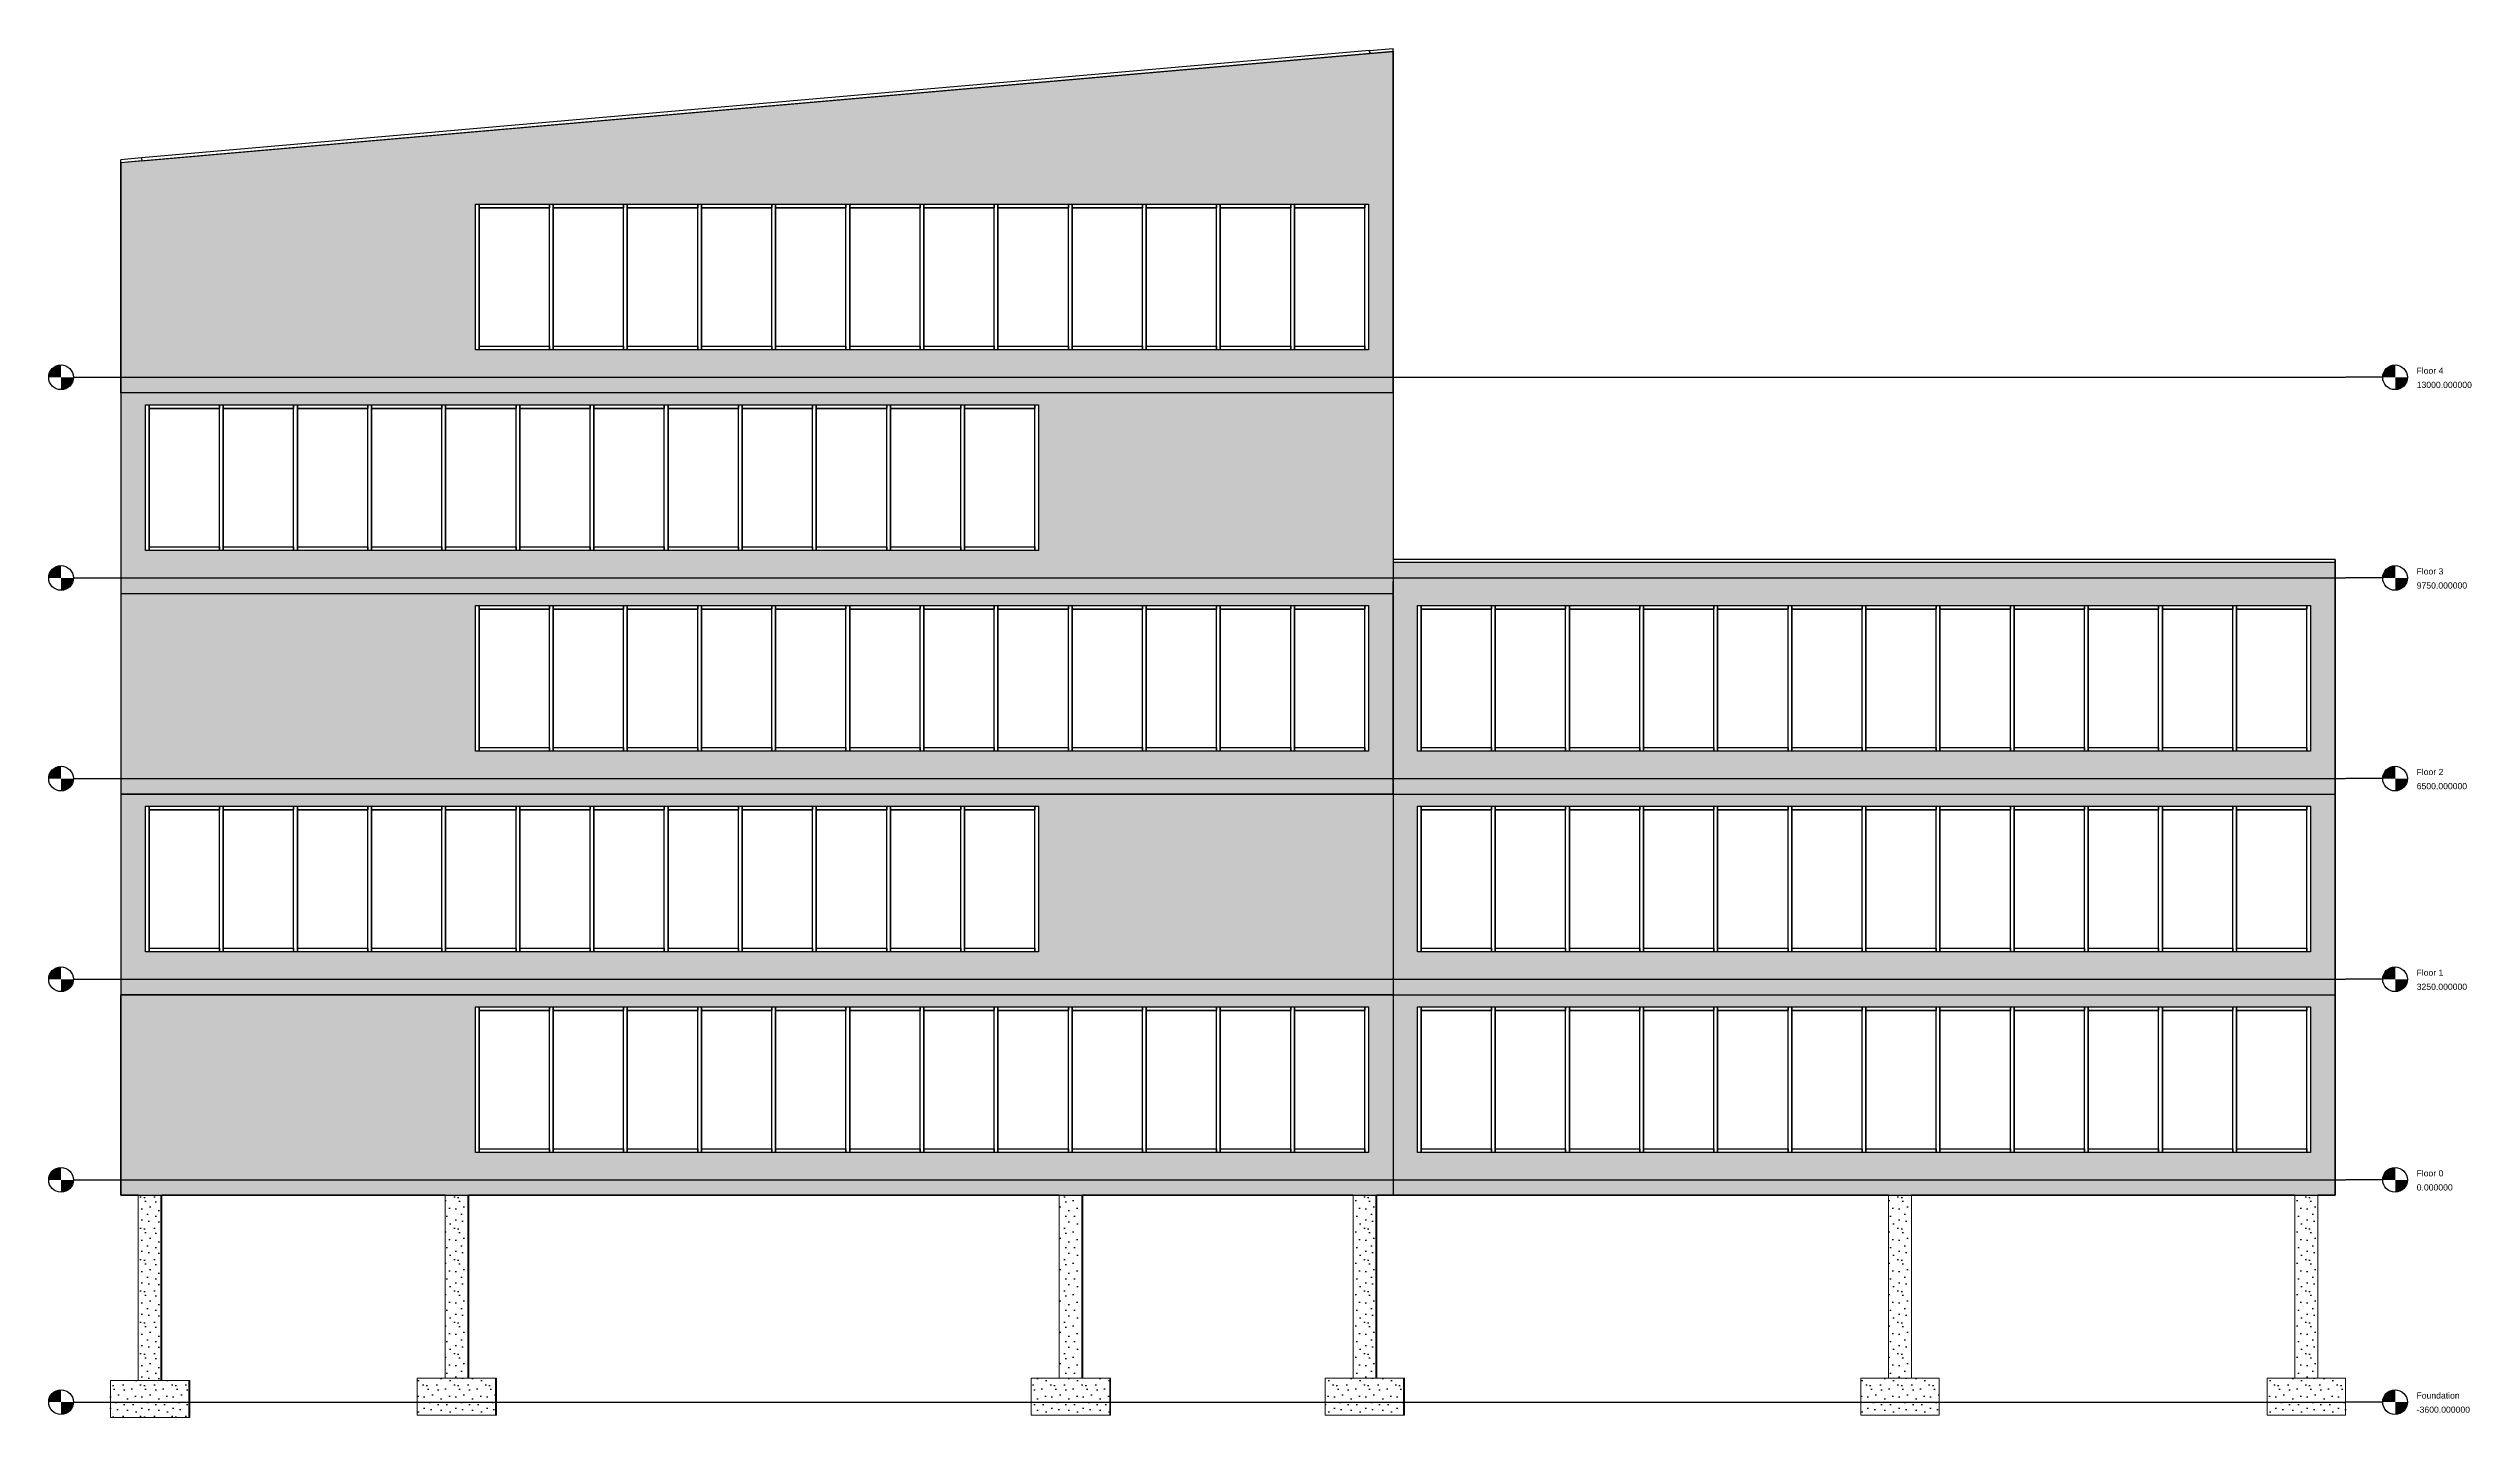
# Model space of a CAD drawing. Header units: millimetres. Extents: x -100 to 163028, y 0 to 22177.
# Drawn here: x 59936 to 99161, y 0 to 22177 of the extents above; entities that cross this region are included whole.
import ezdxf

# ---------------------------------------------------------------- set-up
doc = ezdxf.new("R2010")
doc.units = ezdxf.units.MM
doc.layers.get('0').update_dxf_attribs({"true_color": 0xdfdfdf})
for name, color, linetype in [('Background_Back bricks', 7, 'Continuous'), ('Background_Front bricks', 7, 'Continuous'), ('Background_GLASS', 161, 'Continuous'), ('Background_WINDOW_FRAME', 253, 'Continuous'), ('Elevation_Front bricks', 7, 'Continuous'), ('Viewport border', 7, 'Continuous')]:
    doc.layers.add(name, color=color, linetype=linetype)
for name, color, linetype, lineweight in [('Background_Concrete_ Reinforced', 7, 'Continuous', 9), ('Background_Insulation_ Extruded Polystyrene', 7, 'Continuous', 9), ('Elevation_Concrete_ Reinforced', 252, 'Continuous', 25)]:
    doc.layers.add(name, color=color, linetype=linetype, lineweight=lineweight)
doc.layers.add('Background_DETAIL_OBJECTS', color=7, linetype='Continuous', true_color=0xdfdfdf)
doc.styles.get("Standard").update_dxf_attribs({"font": 'arial.ttf'})

# ---------------------------------------------------------------- blocks, each defined once
blk = doc.blocks.new('_StoryIndicator')
h = blk.add_hatch(color=256)
h.paths.add_polyline_path([(-199, 0), (1, 0), (1, 200, 0.414214)])
h.paths.add_polyline_path([(201, 0), (1, 0), (1, -200, 0.414214)])
blk.add_line((-200, 0), (-800, 0))
blk.add_circle((-1, 0), 200)
for tag, p in [('STORYNAME', (346, 57)), ('STORYELEVATION', (350, -172))]:
    blk.add_attdef(tag, p, '', height=100)
blk = doc.blocks.new('Main_Front__section__..%5CMainBuilding.dwg', base_point=(4208, -12889))
at = {"layer": 'Elevation_Concrete_ Reinforced'}
h = blk.add_hatch(dxfattribs=at)
h.set_pattern_fill('DOTS2', color=256, scale=20, style=0)
h.paths.add_polyline_path([(6029, -12289), (6029, -9289), (5660, -9289), (5660, -12289)])
h = blk.add_hatch(dxfattribs=at)
h.set_pattern_fill('DOTS2', color=256, scale=20, style=0)
h.paths.add_polyline_path([(6029, -9289), (6029, -12289), (6044, -12289), (6044, -9289)])
h = blk.add_hatch(dxfattribs=at)
h.set_pattern_fill('DOTS2', color=256, scale=20, style=0)
h.paths.add_polyline_path([(10628, -9289), (10628, -12249), (10998, -12249), (10998, -9289)])
h = blk.add_hatch(dxfattribs=at)
h.set_pattern_fill('DOTS2', color=256, scale=20, style=0)
h.paths.add_polyline_path([(10998, -9289), (10998, -12249), (11012, -12249), (11012, -9289)])
h = blk.add_hatch(dxfattribs=at)
h.set_pattern_fill('DOTS2', color=256, scale=20, style=0)
h.paths.add_polyline_path([(20567, -9289), (20567, -12249), (20937, -12249), (20937, -9289)])
h = blk.add_hatch(dxfattribs=at)
h.set_pattern_fill('DOTS2', color=256, scale=20, style=0)
h.paths.add_polyline_path([(20937, -9289), (20937, -12249), (20952, -12249), (20952, -9289)])
h = blk.add_hatch(dxfattribs=at)
h.set_pattern_fill('DOTS2', color=256, scale=20, style=0)
h.paths.add_polyline_path([(25326, -9289), (25326, -12249), (25696, -12249), (25696, -9289)])
h = blk.add_hatch(dxfattribs=at)
h.set_pattern_fill('DOTS2', color=256, scale=20, style=0)
h.paths.add_polyline_path([(25696, -9289), (25696, -12249), (25710, -12249), (25710, -9289)])
h = blk.add_hatch(dxfattribs=at)
h.set_pattern_fill('DOTS2', color=256, scale=20, style=0)
h.paths.add_polyline_path([(33997, -9289), (33997, -12249), (34367, -12249), (34367, -9289)])
h = blk.add_hatch(dxfattribs=at)
h.set_pattern_fill('DOTS2', color=256, scale=20, style=0)
h.paths.add_polyline_path([(40575, -9289), (40575, -12249), (40945, -12249), (40945, -9289)])
h = blk.add_hatch(dxfattribs=at)
h.set_pattern_fill('DOTS2', color=256, scale=20, style=0)
h.paths.add_polyline_path([(6479, -12889), (6479, -12289), (6044, -12289), (6029, -12289), (5660, -12289), (5210, -12289), (5210, -12889), (5225, -12889)])
h = blk.add_hatch(dxfattribs=at)
h.set_pattern_fill('DOTS2', color=256, scale=20, style=0)
h.paths.add_polyline_path([(6479, -12289), (6479, -12889), (6494, -12889), (6494, -12289)])
h = blk.add_hatch(dxfattribs=at)
h.set_pattern_fill('DOTS2', color=256, scale=20, style=0)
h.paths.add_polyline_path([(11447, -12849), (11447, -12249), (11012, -12249), (10998, -12249), (10628, -12249), (10178, -12249), (10178, -12849), (10193, -12849)])
h = blk.add_hatch(dxfattribs=at)
h.set_pattern_fill('DOTS2', color=256, scale=20, style=0)
h.paths.add_polyline_path([(11447, -12249), (11447, -12849), (11462, -12849), (11462, -12249)])
h = blk.add_hatch(dxfattribs=at)
h.set_pattern_fill('DOTS2', color=256, scale=20, style=0)
h.paths.add_polyline_path([(21387, -12849), (21387, -12249), (20952, -12249), (20937, -12249), (20567, -12249), (20117, -12249), (20117, -12849), (20132, -12849)])
h = blk.add_hatch(dxfattribs=at)
h.set_pattern_fill('DOTS2', color=256, scale=20, style=0)
h.paths.add_polyline_path([(21387, -12249), (21387, -12849), (21402, -12849), (21402, -12249)])
h = blk.add_hatch(dxfattribs=at)
h.set_pattern_fill('DOTS2', color=256, scale=20, style=0)
h.paths.add_polyline_path([(26145, -12849), (26145, -12249), (25710, -12249), (25696, -12249), (25326, -12249), (24876, -12249), (24876, -12849), (24891, -12849)])
h = blk.add_hatch(dxfattribs=at)
h.set_pattern_fill('DOTS2', color=256, scale=20, style=0)
h.paths.add_polyline_path([(26145, -12249), (26145, -12849), (26160, -12849), (26160, -12249)])
h = blk.add_hatch(dxfattribs=at)
h.set_pattern_fill('DOTS2', color=256, scale=20, style=0)
h.paths.add_polyline_path([(34817, -12849), (34817, -12249), (34367, -12249), (33997, -12249), (33548, -12249), (33548, -12849)])
h = blk.add_hatch(dxfattribs=at)
h.set_pattern_fill('DOTS2', color=256, scale=20, style=0)
h.paths.add_polyline_path([(41395, -12849), (41395, -12249), (40945, -12249), (40575, -12249), (40126, -12249), (40126, -12849)])
at = {"layer": 'Elevation_Front bricks'}
h = blk.add_hatch(dxfattribs=at)
h.set_pattern_fill('V_MASONRY300x75', color=256, scale=10, style=0)
h.paths.add_polyline_path([(25598, 9205), (5718, 7466), (5378, 7436), (5378, 3711), (25977, 3711), (25977, 9238)])
h.paths.add_polyline_path([(11118, 6766), (11178, 6766), (12318, 6766), (12378, 6766), (13518, 6766), (13578, 6766), (14718, 6766), (14778, 6766), (15918, 6766), (15978, 6766), (17118, 6766), (17178, 6766), (18318, 6766), (18378, 6766), (19518, 6766), (19578, 6766), (20718, 6766), (20778, 6766), (21918, 6766), (21978, 6766), (23118, 6766), (23178, 6766), (24318, 6766), (24378, 6766), (25518, 6766), (25578, 6766), (25578, 4406), (25518, 4406), (24378, 4406), (24318, 4406), (23178, 4406), (23118, 4406), (21978, 4406), (21918, 4406), (20778, 4406), (20718, 4406), (19578, 4406), (19518, 4406), (18378, 4406), (18318, 4406), (17178, 4406), (17118, 4406), (15978, 4406), (15918, 4406), (14778, 4406), (14718, 4406), (13578, 4406), (13518, 4406), (12378, 4406), (12318, 4406), (11178, 4406), (11118, 4406)], flags=16)
h = blk.add_hatch(dxfattribs=at)
h.set_pattern_fill('V_MASONRY300x75', color=256, scale=10, style=0)
h.paths.add_polyline_path([(25977, 961), (25977, 1011), (25977, 3711), (5378, 3711), (5378, 461), (25977, 461), (25977, 631), (25977, 656)])
h.paths.add_polyline_path([(5777, 3516), (5837, 3516), (6977, 3516), (7037, 3516), (8177, 3516), (8237, 3516), (9377, 3516), (9437, 3516), (10577, 3516), (10637, 3516), (11777, 3516), (11837, 3516), (12977, 3516), (13037, 3516), (14177, 3516), (14237, 3516), (15377, 3516), (15437, 3516), (16577, 3516), (16637, 3516), (17777, 3516), (17837, 3516), (18977, 3516), (19037, 3516), (20177, 3516), (20237, 3516), (20237, 1156), (20177, 1156), (19037, 1156), (18977, 1156), (17837, 1156), (17777, 1156), (16637, 1156), (16577, 1156), (15437, 1156), (15377, 1156), (14237, 1156), (14177, 1156), (13037, 1156), (12977, 1156), (11837, 1156), (11777, 1156), (10637, 1156), (10577, 1156), (9437, 1156), (9377, 1156), (8237, 1156), (8177, 1156), (7037, 1156), (6977, 1156), (5837, 1156), (5777, 1156)], flags=16)
h = blk.add_hatch(dxfattribs=at)
h.set_pattern_fill('V_MASONRY300x75', color=256, scale=10, style=0)
h.paths.add_polyline_path([(41227, 961), (25977, 961), (25977, 656), (25977, 631), (25977, 461), (25977, -2789), (41227, -2789)])
h.paths.add_polyline_path([(26368, 266), (26428, 266), (27568, 266), (27628, 266), (28768, 266), (28828, 266), (29968, 266), (30028, 266), (31168, 266), (31228, 266), (32368, 266), (32428, 266), (33568, 266), (33628, 266), (34768, 266), (34828, 266), (35968, 266), (36028, 266), (37168, 266), (37228, 266), (38368, 266), (38428, 266), (39568, 266), (39628, 266), (40768, 266), (40828, 266), (40828, -2094), (40768, -2094), (39628, -2094), (39568, -2094), (38428, -2094), (38368, -2094), (37228, -2094), (37168, -2094), (36028, -2094), (35968, -2094), (34828, -2094), (34768, -2094), (33628, -2094), (33568, -2094), (32428, -2094), (32368, -2094), (31228, -2094), (31168, -2094), (30028, -2094), (29968, -2094), (28828, -2094), (28768, -2094), (27628, -2094), (27568, -2094), (26428, -2094), (26368, -2094)], flags=16)
h = blk.add_hatch(dxfattribs=at)
h.set_pattern_fill('V_MASONRY300x75', color=256, scale=10, style=0)
h.paths.add_polyline_path([(5378, -2789), (25977, -2789), (25977, 461), (5378, 461)])
h.paths.add_polyline_path([(11118, 266), (11178, 266), (12318, 266), (12378, 266), (13518, 266), (13578, 266), (14718, 266), (14778, 266), (15918, 266), (15978, 266), (17118, 266), (17178, 266), (18318, 266), (18378, 266), (19518, 266), (19578, 266), (20718, 266), (20778, 266), (21918, 266), (21978, 266), (23118, 266), (23178, 266), (24318, 266), (24378, 266), (25518, 266), (25578, 266), (25578, -2094), (25518, -2094), (24378, -2094), (24318, -2094), (23178, -2094), (23118, -2094), (21978, -2094), (21918, -2094), (20778, -2094), (20718, -2094), (19578, -2094), (19518, -2094), (18378, -2094), (18318, -2094), (17178, -2094), (17118, -2094), (15978, -2094), (15918, -2094), (14778, -2094), (14718, -2094), (13578, -2094), (13518, -2094), (12378, -2094), (12318, -2094), (11178, -2094), (11118, -2094)], flags=16)
h = blk.add_hatch(dxfattribs=at)
h.set_pattern_fill('V_MASONRY300x75', color=256, scale=10, style=0)
h.paths.add_polyline_path([(5378, -6039), (25977, -6039), (25977, -2789), (5378, -2789)])
h.paths.add_polyline_path([(5777, -2984), (5837, -2984), (6977, -2984), (7037, -2984), (8177, -2984), (8237, -2984), (9377, -2984), (9437, -2984), (10577, -2984), (10637, -2984), (11777, -2984), (11837, -2984), (12977, -2984), (13037, -2984), (14177, -2984), (14237, -2984), (15377, -2984), (15437, -2984), (16577, -2984), (16637, -2984), (17777, -2984), (17837, -2984), (18977, -2984), (19037, -2984), (20177, -2984), (20237, -2984), (20237, -5344), (20177, -5344), (19037, -5344), (18977, -5344), (17837, -5344), (17777, -5344), (16637, -5344), (16577, -5344), (15437, -5344), (15377, -5344), (14237, -5344), (14177, -5344), (13037, -5344), (12977, -5344), (11837, -5344), (11777, -5344), (10637, -5344), (10577, -5344), (9437, -5344), (9377, -5344), (8237, -5344), (8177, -5344), (7037, -5344), (6977, -5344), (5837, -5344), (5777, -5344)], flags=16)
h = blk.add_hatch(dxfattribs=at)
h.set_pattern_fill('V_MASONRY300x75', color=256, scale=10, style=0)
h.paths.add_polyline_path([(25977, -6039), (41227, -6039), (41227, -2789), (25977, -2789)])
h.paths.add_polyline_path([(26368, -2984), (26428, -2984), (27568, -2984), (27628, -2984), (28768, -2984), (28828, -2984), (29968, -2984), (30028, -2984), (31168, -2984), (31228, -2984), (32368, -2984), (32428, -2984), (33568, -2984), (33628, -2984), (34768, -2984), (34828, -2984), (35968, -2984), (36028, -2984), (37168, -2984), (37228, -2984), (38368, -2984), (38428, -2984), (39568, -2984), (39628, -2984), (40768, -2984), (40828, -2984), (40828, -5344), (40768, -5344), (39628, -5344), (39568, -5344), (38428, -5344), (38368, -5344), (37228, -5344), (37168, -5344), (36028, -5344), (35968, -5344), (34828, -5344), (34768, -5344), (33628, -5344), (33568, -5344), (32428, -5344), (32368, -5344), (31228, -5344), (31168, -5344), (30028, -5344), (29968, -5344), (28828, -5344), (28768, -5344), (27628, -5344), (27568, -5344), (26428, -5344), (26368, -5344)], flags=16)
h = blk.add_hatch(dxfattribs=at)
h.set_pattern_fill('V_MASONRY300x75', color=256, scale=10, style=0)
h.paths.add_polyline_path([(25710, -9289), (25887, -9289), (25977, -9289), (25977, -6039), (5378, -6039), (5378, -9289), (5468, -9289), (5659, -9289), (6029, -9289), (6044, -9289), (10627, -9289), (10998, -9289), (11012, -9289), (20567, -9289), (20937, -9289), (20952, -9289), (25325, -9289), (25696, -9289)])
h.paths.add_polyline_path([(11118, -6234), (11178, -6234), (12318, -6234), (12378, -6234), (13518, -6234), (13578, -6234), (14718, -6234), (14778, -6234), (15918, -6234), (15978, -6234), (17118, -6234), (17178, -6234), (18318, -6234), (18378, -6234), (19518, -6234), (19578, -6234), (20718, -6234), (20778, -6234), (21918, -6234), (21978, -6234), (23118, -6234), (23178, -6234), (24318, -6234), (24378, -6234), (25518, -6234), (25578, -6234), (25578, -8594), (25518, -8594), (24378, -8594), (24318, -8594), (23178, -8594), (23118, -8594), (21978, -8594), (21918, -8594), (20778, -8594), (20718, -8594), (19578, -8594), (19518, -8594), (18378, -8594), (18318, -8594), (17178, -8594), (17118, -8594), (15978, -8594), (15918, -8594), (14778, -8594), (14718, -8594), (13578, -8594), (13518, -8594), (12378, -8594), (12318, -8594), (11178, -8594), (11118, -8594)], flags=16)
h = blk.add_hatch(dxfattribs=at)
h.set_pattern_fill('V_MASONRY300x75', color=256, scale=10, style=0)
h.paths.add_polyline_path([(40945, -9289), (41138, -9289), (41227, -9289), (41227, -6039), (25977, -6039), (25977, -9289), (33997, -9289), (34367, -9289), (40575, -9289)])
h.paths.add_polyline_path([(26368, -6234), (26428, -6234), (27568, -6234), (27628, -6234), (28768, -6234), (28828, -6234), (29968, -6234), (30028, -6234), (31168, -6234), (31228, -6234), (32368, -6234), (32428, -6234), (33568, -6234), (33628, -6234), (34768, -6234), (34828, -6234), (35968, -6234), (36028, -6234), (37168, -6234), (37228, -6234), (38368, -6234), (38428, -6234), (39568, -6234), (39628, -6234), (40768, -6234), (40828, -6234), (40828, -8594), (40768, -8594), (39628, -8594), (39568, -8594), (38428, -8594), (38368, -8594), (37228, -8594), (37168, -8594), (36028, -8594), (35968, -8594), (34828, -8594), (34768, -8594), (33628, -8594), (33568, -8594), (32428, -8594), (32368, -8594), (31228, -8594), (31168, -8594), (30028, -8594), (29968, -8594), (28828, -8594), (28768, -8594), (27628, -8594), (27568, -8594), (26428, -8594), (26368, -8594)], flags=16)
for p, q in [((5210, 3961), (41395, 3961)), ((5210, 3961), (41395, 3961)), ((5210, 711), (41395, 711)), ((5210, 711), (41395, 711)), ((5210, -2539), (41395, -2539)), ((5210, -2539), (41395, -2539)), ((5210, -2539), (41395, -2539)), ((5210, -5789), (41395, -5789)), ((5210, -5789), (41395, -5789)), ((5210, -5789), (41395, -5789)), ((5210, -9039), (41395, -9039)), ((5210, -9039), (41395, -9039)), ((5210, -9039), (41395, -9039)), ((5210, -12639), (41395, -12639))]:
    blk.add_line(p, q)
at = {"layer": 'Background_Back bricks', "extrusion": (0, 1, 0)}
for p, q in [((25977, 9238), (25977, 9238)), ((25977, 9238), (25977, 3711)), ((25977, 3711), (25977, 3711)), ((25977, 3711), (25977, 3711)), ((25977, 3711), (25977, 1011)), ((41227, 961), (41227, 961)), ((41227, 961), (41227, -2789)), ((41227, -2789), (41227, -2789)), ((41227, -2789), (41227, -2789)), ((41227, -2789), (41227, -6039)), ((41227, -6039), (41227, -6039)), ((41227, -6039), (41227, -6039)), ((41227, -6039), (41227, -9289)), ((5378, -9289), (5378, -9289)), ((5468, -9289), (5378, -9289)), ((5659, -9289), (5468, -9289)), ((5468, -9289), (5468, -9289)), ((10627, -9289), (6044, -9289)), ((20567, -9289), (11012, -9289)), ((25325, -9289), (20952, -9289)), ((33997, -9289), (25710, -9289)), ((40575, -9289), (34367, -9289)), ((41138, -9289), (40945, -9289)), ((41138, -9289), (41138, -9289)), ((41227, -9289), (41138, -9289))]:
    blk.add_line(p, q, dxfattribs=at)
at = {"layer": 'Background_Concrete_ Reinforced', "extrusion": (0, 1, 0)}
for p, q in [((25977, 631), (25977, 631)), ((25977, 461), (25977, 461)), ((25977, 461), (25977, 631)), ((25887, -9289), (5468, -9289)), ((5660, -9289), (6029, -9289)), ((5660, -9289), (5660, -12289)), ((6029, -9289), (6029, -9289)), ((6029, -9289), (6044, -9289)), ((6029, -9289), (6029, -12289)), ((6029, -12289), (6029, -9289)), ((6044, -9289), (6044, -9289)), ((6044, -9289), (6044, -12289)), ((6044, -9289), (6044, -12289)), ((10628, -9289), (10628, -12249)), ((10998, -9289), (10998, -12249)), ((10998, -9289), (10998, -12249)), ((11012, -9289), (11012, -12249)), ((11012, -9289), (11012, -12249)), ((20567, -9289), (20567, -12249)), ((20937, -9289), (20937, -12249)), ((20937, -9289), (20937, -12249)), ((20952, -9289), (20952, -12249)), ((20952, -9289), (20952, -12249)), ((25326, -9289), (25326, -12249)), ((25696, -9289), (25696, -12249)), ((25696, -9289), (25696, -12249)), ((25710, -9289), (25710, -12249)), ((25710, -9289), (25710, -12249)), ((41138, -9289), (25887, -9289)), ((33997, -9289), (33997, -12249)), ((34367, -9289), (34367, -12249)), ((34367, -9289), (34367, -12249)), ((40575, -9289), (40575, -12249)), ((40945, -9289), (40945, -12249)), ((40945, -9289), (40945, -12249)), ((5210, -12289), (6479, -12289)), ((5210, -12289), (5210, -12889)), ((6479, -12289), (6494, -12289)), ((6479, -12289), (6479, -12289)), ((6479, -12889), (6479, -12289)), ((6479, -12889), (6479, -12289)), ((6494, -12289), (6494, -12289)), ((6494, -12889), (6494, -12289)), ((6494, -12889), (6494, -12289)), ((10178, -12249), (11447, -12249)), ((10178, -12249), (10178, -12849)), ((11447, -12249), (11447, -12249)), ((11447, -12249), (11462, -12249)), ((11447, -12849), (11447, -12249)), ((11447, -12849), (11447, -12249)), ((11462, -12249), (11462, -12249)), ((11462, -12849), (11462, -12249)), ((11462, -12849), (11462, -12249)), ((20117, -12249), (20117, -12849)), ((20117, -12249), (21387, -12249)), ((21387, -12249), (21387, -12249)), ((21387, -12849), (21387, -12249)), ((21387, -12849), (21387, -12249)), ((21387, -12249), (21402, -12249)), ((21402, -12249), (21402, -12249)), ((21402, -12849), (21402, -12249)), ((21402, -12849), (21402, -12249)), ((24876, -12249), (24876, -12849)), ((24876, -12249), (26145, -12249)), ((26145, -12249), (26145, -12249)), ((26145, -12249), (26160, -12249)), ((26145, -12849), (26145, -12249)), ((26145, -12849), (26145, -12249)), ((26160, -12249), (26160, -12249)), ((26160, -12849), (26160, -12249)), ((26160, -12849), (26160, -12249)), ((33548, -12249), (34817, -12249)), ((33548, -12249), (33548, -12849)), ((34817, -12249), (34817, -12249)), ((34817, -12849), (34817, -12249)), ((34817, -12849), (34817, -12249)), ((40126, -12249), (40126, -12849)), ((40126, -12249), (41395, -12249)), ((41395, -12249), (41395, -12249)), ((41395, -12849), (41395, -12249)), ((41395, -12849), (41395, -12249)), ((6479, -12889), (5210, -12889)), ((6479, -12889), (5210, -12889)), ((5210, -12889), (5210, -12889)), ((6494, -12889), (5225, -12889)), ((5225, -12889), (5225, -12889)), ((6494, -12889), (5225, -12889)), ((5225, -12889), (5225, -12889)), ((10178, -12849), (10178, -12849)), ((11447, -12849), (10178, -12849)), ((11447, -12849), (10178, -12849)), ((10193, -12849), (10193, -12849)), ((11462, -12849), (10193, -12849)), ((11462, -12849), (10193, -12849)), ((10193, -12849), (10193, -12849)), ((21387, -12849), (20117, -12849)), ((21387, -12849), (20117, -12849)), ((20117, -12849), (20117, -12849)), ((20132, -12849), (20132, -12849)), ((21402, -12849), (20132, -12849)), ((21402, -12849), (20132, -12849)), ((20132, -12849), (20132, -12849)), ((26145, -12849), (24876, -12849)), ((26145, -12849), (24876, -12849)), ((24876, -12849), (24876, -12849)), ((24891, -12849), (24891, -12849)), ((26160, -12849), (24891, -12849)), ((26160, -12849), (24891, -12849)), ((24891, -12849), (24891, -12849)), ((34817, -12849), (33548, -12849)), ((34817, -12849), (33548, -12849)), ((33548, -12849), (33548, -12849)), ((41395, -12849), (40126, -12849)), ((41395, -12849), (40126, -12849)), ((40126, -12849), (40126, -12849))]:
    blk.add_line(p, q, dxfattribs=at)
at = {"layer": 'Background_DETAIL_OBJECTS', "extrusion": (0, 1, 0)}
for p, q in [((25593, 9255), (5713, 7516)), ((5718, 7466), (25598, 9205)), ((25593, 9255), (25977, 9289)), ((25593, 9255), (25598, 9205)), ((25598, 9205), (25593, 9255)), ((25598, 9205), (25977, 9238)), ((25977, 9238), (25977, 9289)), ((5713, 7516), (5378, 7486)), ((5378, 7436), (5378, 7486)), ((5718, 7466), (5378, 7436)), ((5713, 7516), (5718, 7466)), ((5713, 7516), (5718, 7466)), ((25977, 1011), (25977, 961)), ((41227, 1011), (25977, 1011)), ((41227, 961), (25977, 961)), ((41227, 1011), (41227, 961)), ((41227, 961), (41227, 1011))]:
    blk.add_line(p, q, dxfattribs=at)
at = {"layer": 'Background_Front bricks', "extrusion": (0, 1, 0)}
for p, q in [((25977, 9238), (5378, 7436)), ((25977, 9238), (25977, 3711)), ((25977, 3711), (25977, 9238)), ((5378, 3711), (5378, 7436)), ((5378, 7436), (5378, 3711)), ((11118, 4406), (11118, 6766)), ((11118, 6766), (25578, 6766)), ((25578, 6766), (25578, 4406)), ((25578, 4406), (11118, 4406)), ((25977, 3711), (5378, 3711)), ((25977, 3711), (5378, 3711)), ((5378, 3711), (5378, 461)), ((5378, 3711), (5378, 461)), ((25977, 3711), (25977, 461)), ((25977, 3711), (25977, 461)), ((5777, 1156), (5777, 3516)), ((5777, 3516), (20237, 3516)), ((20237, 3516), (20237, 1156)), ((20237, 1156), (5777, 1156)), ((25977, 961), (25977, 656)), ((41227, 961), (25977, 961)), ((41227, 961), (41227, -2789)), ((41227, -2789), (41227, 961)), ((5378, 461), (5378, -2789)), ((5378, 461), (25977, 461)), ((5378, 461), (25977, 461)), ((5378, 461), (5378, -2789)), ((25977, -2789), (25977, 656)), ((25977, 461), (25977, -2789)), ((25977, 461), (25977, -2789)), ((11118, -2094), (11118, 266)), ((11118, 266), (25578, 266)), ((25578, 266), (25578, -2094)), ((26368, -2094), (26368, 266)), ((26368, 266), (40828, 266)), ((40828, 266), (40828, -2094)), ((25578, -2094), (11118, -2094)), ((40828, -2094), (26368, -2094)), ((5378, -2789), (25977, -2789)), ((5378, -2789), (5378, -6039)), ((5378, -2789), (5378, -6039)), ((25977, -2789), (5378, -2789)), ((5777, -5344), (5777, -2984)), ((5777, -2984), (20237, -2984)), ((20237, -2984), (20237, -5344)), ((25977, -2789), (25977, -2789)), ((25977, -2789), (25977, -2789)), ((25977, -2789), (25977, -6039)), ((25977, -2789), (41227, -2789)), ((25977, -2789), (41227, -2789)), ((25977, -2789), (25977, -6039)), ((25977, -2789), (25977, -6039)), ((26368, -5344), (26368, -2984)), ((26368, -2984), (40828, -2984)), ((40828, -2984), (40828, -5344)), ((41227, -6039), (41227, -2789)), ((41227, -2789), (41227, -6039)), ((20237, -5344), (5777, -5344)), ((40828, -5344), (26368, -5344)), ((5378, -9289), (5378, -6039)), ((5378, -6039), (5378, -9289)), ((5378, -6039), (25977, -6039)), ((25977, -6039), (5378, -6039)), ((11118, -6234), (25578, -6234)), ((11118, -8594), (11118, -6234)), ((25578, -6234), (25578, -8594)), ((25977, -6039), (25977, -6039)), ((25977, -6039), (25977, -6039)), ((25977, -6039), (25977, -9289)), ((25977, -6039), (41227, -6039)), ((25977, -6039), (25977, -9289)), ((25977, -6039), (41227, -6039)), ((25977, -6039), (25977, -9289)), ((26368, -6234), (40828, -6234)), ((26368, -8594), (26368, -6234)), ((40828, -6234), (40828, -8594)), ((41227, -6039), (41227, -9289)), ((41227, -9289), (41227, -6039)), ((25578, -8594), (11118, -8594)), ((40828, -8594), (26368, -8594)), ((5468, -9289), (5378, -9289)), ((5378, -9289), (25977, -9289)), ((25887, -9289), (25977, -9289)), ((25977, -9289), (25887, -9289)), ((25887, -9289), (25887, -9289)), ((25977, -9289), (41227, -9289)), ((41138, -9289), (41227, -9289))]:
    blk.add_line(p, q, dxfattribs=at)
at = {"layer": 'Background_GLASS', "extrusion": (0, 1, 0)}
for p, q in [((11178, 4466), (11178, 6706)), ((11178, 6706), (12318, 6706)), ((12378, 6706), (13518, 6706)), ((12378, 4466), (12378, 6706)), ((13578, 6706), (14718, 6706)), ((13578, 4466), (13578, 6706)), ((14778, 4466), (14778, 6706)), ((14778, 6706), (15918, 6706)), ((15978, 6706), (17118, 6706)), ((15978, 4466), (15978, 6706)), ((17178, 4466), (17178, 6706)), ((17178, 6706), (18318, 6706)), ((18378, 4466), (18378, 6706)), ((18378, 6706), (19518, 6706)), ((19578, 4466), (19578, 6706)), ((19578, 6706), (20718, 6706)), ((20778, 4466), (20778, 6706)), ((20778, 6706), (21918, 6706)), ((21978, 6706), (23118, 6706)), ((21978, 4466), (21978, 6706)), ((23178, 4466), (23178, 6706)), ((23178, 6706), (24318, 6706)), ((24378, 4466), (24378, 6706)), ((24378, 6706), (25518, 6706)), ((5837, 3456), (6977, 3456)), ((5837, 1216), (5837, 3456)), ((7037, 3456), (8177, 3456)), ((7037, 1216), (7037, 3456)), ((8237, 3456), (9377, 3456)), ((8237, 1216), (8237, 3456)), ((9437, 3456), (10577, 3456)), ((9437, 1216), (9437, 3456)), ((10637, 1216), (10637, 3456)), ((10637, 3456), (11777, 3456)), ((11837, 3456), (12977, 3456)), ((11837, 1216), (11837, 3456)), ((13037, 1216), (13037, 3456)), ((13037, 3456), (14177, 3456)), ((14237, 1216), (14237, 3456)), ((14237, 3456), (15377, 3456)), ((15437, 3456), (16577, 3456)), ((15437, 1216), (15437, 3456)), ((16637, 1216), (16637, 3456)), ((16637, 3456), (17777, 3456)), ((17837, 3456), (18977, 3456)), ((17837, 1216), (17837, 3456)), ((19037, 1216), (19037, 3456)), ((19037, 3456), (20177, 3456)), ((11178, -2034), (11178, 206)), ((11178, 206), (12318, 206)), ((12378, 206), (13518, 206)), ((12378, -2034), (12378, 206)), ((13578, 206), (14718, 206)), ((13578, -2034), (13578, 206)), ((14778, 206), (15918, 206)), ((14778, -2034), (14778, 206)), ((15978, -2034), (15978, 206)), ((15978, 206), (17118, 206)), ((17178, 206), (18318, 206)), ((17178, -2034), (17178, 206)), ((18378, -2034), (18378, 206)), ((18378, 206), (19518, 206)), ((19578, -2034), (19578, 206)), ((19578, 206), (20718, 206)), ((20778, -2034), (20778, 206)), ((20778, 206), (21918, 206)), ((21978, -2034), (21978, 206)), ((21978, 206), (23118, 206)), ((23178, -2034), (23178, 206)), ((23178, 206), (24318, 206)), ((24378, -2034), (24378, 206)), ((24378, 206), (25518, 206)), ((26428, -2034), (26428, 206)), ((26428, 206), (27568, 206)), ((27628, 206), (28768, 206)), ((27628, -2034), (27628, 206)), ((28828, -2034), (28828, 206)), ((28828, 206), (29968, 206)), ((30028, -2034), (30028, 206)), ((30028, 206), (31168, 206)), ((31228, -2034), (31228, 206)), ((31228, 206), (32368, 206)), ((32428, -2034), (32428, 206)), ((32428, 206), (33568, 206)), ((33628, -2034), (33628, 206)), ((33628, 206), (34768, 206)), ((34828, 206), (35968, 206)), ((34828, -2034), (34828, 206)), ((36028, -2034), (36028, 206)), ((36028, 206), (37168, 206)), ((37228, -2034), (37228, 206)), ((37228, 206), (38368, 206)), ((38428, -2034), (38428, 206)), ((38428, 206), (39568, 206)), ((39628, 206), (40768, 206)), ((39628, -2034), (39628, 206)), ((5837, -3044), (6977, -3044)), ((5837, -5284), (5837, -3044)), ((7037, -5284), (7037, -3044)), ((7037, -3044), (8177, -3044)), ((8237, -5284), (8237, -3044)), ((8237, -3044), (9377, -3044)), ((9437, -5284), (9437, -3044)), ((9437, -3044), (10577, -3044)), ((10637, -5284), (10637, -3044)), ((10637, -3044), (11777, -3044)), ((11837, -3044), (12977, -3044)), ((11837, -5284), (11837, -3044)), ((13037, -5284), (13037, -3044)), ((13037, -3044), (14177, -3044)), ((14237, -5284), (14237, -3044)), ((14237, -3044), (15377, -3044)), ((15437, -3044), (16577, -3044)), ((15437, -5284), (15437, -3044)), ((16637, -3044), (17777, -3044)), ((16637, -5284), (16637, -3044)), ((17837, -3044), (18977, -3044)), ((17837, -5284), (17837, -3044)), ((19037, -5284), (19037, -3044)), ((19037, -3044), (20177, -3044)), ((26428, -3044), (27568, -3044)), ((26428, -5284), (26428, -3044)), ((27628, -3044), (28768, -3044)), ((27628, -5284), (27628, -3044)), ((28828, -3044), (29968, -3044)), ((28828, -5284), (28828, -3044)), ((30028, -5284), (30028, -3044)), ((30028, -3044), (31168, -3044)), ((31228, -3044), (32368, -3044)), ((31228, -5284), (31228, -3044)), ((32428, -3044), (33568, -3044)), ((32428, -5284), (32428, -3044)), ((33628, -3044), (34768, -3044)), ((33628, -5284), (33628, -3044)), ((34828, -5284), (34828, -3044)), ((34828, -3044), (35968, -3044)), ((36028, -5284), (36028, -3044)), ((36028, -3044), (37168, -3044)), ((37228, -3044), (38368, -3044)), ((37228, -5284), (37228, -3044)), ((38428, -3044), (39568, -3044)), ((38428, -5284), (38428, -3044)), ((39628, -3044), (40768, -3044)), ((39628, -5284), (39628, -3044)), ((11178, -8534), (11178, -6294)), ((11178, -6294), (12318, -6294)), ((12378, -6294), (13518, -6294)), ((12378, -8534), (12378, -6294)), ((13578, -6294), (14718, -6294)), ((13578, -8534), (13578, -6294)), ((14778, -8534), (14778, -6294)), ((14778, -6294), (15918, -6294)), ((15978, -8534), (15978, -6294)), ((15978, -6294), (17118, -6294)), ((17178, -8534), (17178, -6294)), ((17178, -6294), (18318, -6294)), ((18378, -6294), (19518, -6294)), ((18378, -8534), (18378, -6294)), ((19578, -8534), (19578, -6294)), ((19578, -6294), (20718, -6294)), ((20778, -8534), (20778, -6294)), ((20778, -6294), (21918, -6294)), ((21978, -6294), (23118, -6294)), ((21978, -8534), (21978, -6294)), ((23178, -6294), (24318, -6294)), ((23178, -8534), (23178, -6294)), ((24378, -6294), (25518, -6294)), ((24378, -8534), (24378, -6294)), ((26428, -6294), (27568, -6294)), ((26428, -8534), (26428, -6294)), ((27628, -6294), (28768, -6294)), ((27628, -8534), (27628, -6294)), ((28828, -8534), (28828, -6294)), ((28828, -6294), (29968, -6294)), ((30028, -8534), (30028, -6294)), ((30028, -6294), (31168, -6294)), ((31228, -6294), (32368, -6294)), ((31228, -8534), (31228, -6294)), ((32428, -8534), (32428, -6294)), ((32428, -6294), (33568, -6294)), ((33628, -8534), (33628, -6294)), ((33628, -6294), (34768, -6294)), ((34828, -6294), (35968, -6294)), ((34828, -8534), (34828, -6294)), ((36028, -8534), (36028, -6294)), ((36028, -6294), (37168, -6294)), ((37228, -8534), (37228, -6294)), ((37228, -6294), (38368, -6294)), ((38428, -6294), (39568, -6294)), ((38428, -8534), (38428, -6294)), ((39628, -8534), (39628, -6294)), ((39628, -6294), (40768, -6294))]:
    blk.add_line(p, q, dxfattribs=at)
at = {"layer": 'Background_Insulation_ Extruded Polystyrene', "extrusion": (0, 1, 0)}
for p, q in [((25977, 656), (25977, 656)), ((25977, 631), (25977, 631)), ((25977, 631), (25977, 656))]:
    blk.add_line(p, q, dxfattribs=at)
at = {"layer": 'Background_WINDOW_FRAME', "extrusion": (0, 1, 0)}
for p, q in [((11118, 6766), (11178, 6766)), ((11118, 4406), (11118, 6766)), ((11178, 6766), (11178, 4406)), ((11178, 6706), (11178, 6766)), ((11178, 6766), (12318, 6766)), ((12318, 6706), (11178, 6706)), ((12318, 4406), (12318, 6766)), ((12318, 6766), (12378, 6766)), ((12318, 6766), (12318, 6706)), ((12378, 6766), (13518, 6766)), ((12378, 6706), (12378, 6766)), ((12378, 6766), (12378, 4406)), ((13518, 6706), (12378, 6706)), ((13518, 6766), (13578, 6766)), ((13518, 4406), (13518, 6766)), ((13518, 6766), (13518, 6706)), ((13578, 6766), (14718, 6766)), ((13578, 6766), (13578, 4406)), ((13578, 6706), (13578, 6766)), ((14718, 6706), (13578, 6706)), ((14718, 6766), (14778, 6766)), ((14718, 4406), (14718, 6766)), ((14718, 6766), (14718, 6706)), ((14778, 6766), (14778, 4406)), ((14778, 6706), (14778, 6766)), ((14778, 6766), (15918, 6766)), ((15918, 6706), (14778, 6706)), ((15918, 6766), (15918, 6706)), ((15918, 6766), (15978, 6766)), ((15918, 4406), (15918, 6766)), ((15978, 6766), (15978, 4406)), ((15978, 6706), (15978, 6766)), ((15978, 6766), (17118, 6766)), ((17118, 6706), (15978, 6706)), ((17118, 4406), (17118, 6766)), ((17118, 6766), (17118, 6706)), ((17118, 6766), (17178, 6766)), ((17178, 6706), (17178, 6766)), ((17178, 6766), (17178, 4406)), ((17178, 6766), (18318, 6766)), ((18318, 6706), (17178, 6706)), ((18318, 6766), (18318, 6706)), ((18318, 6766), (18378, 6766)), ((18318, 4406), (18318, 6766)), ((18378, 6766), (19518, 6766)), ((18378, 6706), (18378, 6766)), ((18378, 6766), (18378, 4406)), ((19518, 6706), (18378, 6706)), ((19518, 4406), (19518, 6766)), ((19518, 6766), (19518, 6706)), ((19518, 6766), (19578, 6766)), ((19578, 6766), (20718, 6766)), ((19578, 6766), (19578, 4406)), ((19578, 6706), (19578, 6766)), ((20718, 6706), (19578, 6706)), ((20718, 6766), (20718, 6706)), ((20718, 6766), (20778, 6766)), ((20718, 4406), (20718, 6766)), ((20778, 6766), (20778, 4406)), ((20778, 6766), (21918, 6766)), ((20778, 6706), (20778, 6766)), ((21918, 6706), (20778, 6706)), ((21918, 6766), (21918, 6706)), ((21918, 4406), (21918, 6766)), ((21918, 6766), (21978, 6766)), ((21978, 6766), (21978, 4406)), ((21978, 6766), (23118, 6766)), ((21978, 6706), (21978, 6766)), ((23118, 6706), (21978, 6706)), ((23118, 6766), (23118, 6706)), ((23118, 6766), (23178, 6766)), ((23118, 4406), (23118, 6766)), ((23178, 6706), (23178, 6766)), ((23178, 6766), (23178, 4406)), ((23178, 6766), (24318, 6766)), ((24318, 6706), (23178, 6706)), ((24318, 4406), (24318, 6766)), ((24318, 6766), (24318, 6706)), ((24318, 6766), (24378, 6766)), ((24378, 6706), (24378, 6766)), ((24378, 6766), (24378, 4406)), ((24378, 6766), (25518, 6766)), ((25518, 6706), (24378, 6706)), ((25518, 4406), (25518, 6766)), ((25518, 6766), (25578, 6766)), ((25518, 6766), (25518, 6706)), ((11178, 4406), (11178, 4466)), ((11178, 4466), (12318, 4466)), ((12318, 4466), (12318, 4406)), ((12378, 4466), (13518, 4466)), ((12378, 4406), (12378, 4466)), ((13518, 4466), (13518, 4406)), ((13578, 4406), (13578, 4466)), ((13578, 4466), (14718, 4466)), ((14718, 4466), (14718, 4406)), ((14778, 4406), (14778, 4466)), ((14778, 4466), (15918, 4466)), ((15918, 4466), (15918, 4406)), ((15978, 4466), (17118, 4466)), ((15978, 4406), (15978, 4466)), ((17118, 4466), (17118, 4406)), ((17178, 4466), (18318, 4466)), ((17178, 4406), (17178, 4466)), ((18318, 4466), (18318, 4406)), ((18378, 4406), (18378, 4466)), ((18378, 4466), (19518, 4466)), ((19518, 4466), (19518, 4406)), ((19578, 4466), (20718, 4466)), ((19578, 4406), (19578, 4466)), ((20718, 4466), (20718, 4406)), ((20778, 4466), (21918, 4466)), ((20778, 4406), (20778, 4466)), ((21918, 4466), (21918, 4406)), ((21978, 4466), (23118, 4466)), ((21978, 4406), (21978, 4466)), ((23118, 4466), (23118, 4406)), ((23178, 4406), (23178, 4466)), ((23178, 4466), (24318, 4466)), ((24318, 4466), (24318, 4406)), ((24378, 4466), (25518, 4466)), ((24378, 4406), (24378, 4466)), ((25518, 4466), (25518, 4406)), ((5777, 3516), (5837, 3516)), ((5777, 1156), (5777, 3516)), ((5837, 3516), (6977, 3516)), ((5837, 3516), (5837, 1156)), ((5837, 3456), (5837, 3516)), ((6977, 3456), (5837, 3456)), ((6977, 1156), (6977, 3516)), ((6977, 3516), (7037, 3516)), ((6977, 3516), (6977, 3456)), ((7037, 3456), (7037, 3516)), ((7037, 3516), (7037, 1156)), ((7037, 3516), (8177, 3516)), ((8177, 3456), (7037, 3456)), ((8177, 3516), (8177, 3456)), ((8177, 3516), (8237, 3516)), ((8177, 1156), (8177, 3516)), ((8237, 3516), (8237, 1156)), ((8237, 3456), (8237, 3516)), ((8237, 3516), (9377, 3516)), ((9377, 3456), (8237, 3456)), ((9377, 3516), (9377, 3456)), ((9377, 1156), (9377, 3516)), ((9377, 3516), (9437, 3516)), ((9437, 3456), (9437, 3516)), ((9437, 3516), (9437, 1156)), ((9437, 3516), (10577, 3516)), ((10577, 3456), (9437, 3456)), ((10577, 3516), (10577, 3456)), ((10577, 3516), (10637, 3516)), ((10577, 1156), (10577, 3516)), ((10637, 3456), (10637, 3516)), ((10637, 3516), (11777, 3516)), ((10637, 3516), (10637, 1156)), ((11777, 3456), (10637, 3456)), ((11777, 3516), (11837, 3516)), ((11777, 3516), (11777, 3456)), ((11777, 1156), (11777, 3516)), ((11837, 3516), (12977, 3516)), ((11837, 3456), (11837, 3516)), ((11837, 3516), (11837, 1156)), ((12977, 3456), (11837, 3456)), ((12977, 3516), (12977, 3456)), ((12977, 1156), (12977, 3516)), ((12977, 3516), (13037, 3516)), ((13037, 3516), (14177, 3516)), ((13037, 3516), (13037, 1156)), ((13037, 3456), (13037, 3516)), ((14177, 3456), (13037, 3456)), ((14177, 3516), (14177, 3456)), ((14177, 1156), (14177, 3516)), ((14177, 3516), (14237, 3516)), ((14237, 3456), (14237, 3516)), ((14237, 3516), (15377, 3516)), ((14237, 3516), (14237, 1156)), ((15377, 3456), (14237, 3456)), ((15377, 3516), (15377, 3456)), ((15377, 1156), (15377, 3516)), ((15377, 3516), (15437, 3516)), ((15437, 3516), (15437, 1156)), ((15437, 3516), (16577, 3516)), ((15437, 3456), (15437, 3516)), ((16577, 3456), (15437, 3456)), ((16577, 3516), (16637, 3516)), ((16577, 3516), (16577, 3456)), ((16577, 1156), (16577, 3516)), ((16637, 3516), (17777, 3516)), ((16637, 3516), (16637, 1156)), ((16637, 3456), (16637, 3516)), ((17777, 3456), (16637, 3456)), ((17777, 1156), (17777, 3516)), ((17777, 3516), (17777, 3456)), ((17777, 3516), (17837, 3516)), ((17837, 3516), (17837, 1156)), ((17837, 3516), (18977, 3516)), ((17837, 3456), (17837, 3516)), ((18977, 3456), (17837, 3456)), ((18977, 1156), (18977, 3516)), ((18977, 3516), (18977, 3456)), ((18977, 3516), (19037, 3516)), ((19037, 3456), (19037, 3516)), ((19037, 3516), (20177, 3516)), ((19037, 3516), (19037, 1156)), ((20177, 3456), (19037, 3456)), ((20177, 3516), (20237, 3516)), ((20177, 3516), (20177, 3456)), ((20177, 1156), (20177, 3516)), ((5837, 1216), (6977, 1216)), ((5837, 1156), (5837, 1216)), ((6977, 1216), (6977, 1156)), ((7037, 1156), (7037, 1216)), ((7037, 1216), (8177, 1216)), ((8177, 1216), (8177, 1156)), ((8237, 1156), (8237, 1216)), ((8237, 1216), (9377, 1216)), ((9377, 1216), (9377, 1156)), ((9437, 1216), (10577, 1216)), ((9437, 1156), (9437, 1216)), ((10577, 1216), (10577, 1156)), ((10637, 1216), (11777, 1216)), ((10637, 1156), (10637, 1216)), ((11777, 1216), (11777, 1156)), ((11837, 1156), (11837, 1216)), ((11837, 1216), (12977, 1216)), ((12977, 1216), (12977, 1156)), ((13037, 1216), (14177, 1216)), ((13037, 1156), (13037, 1216)), ((14177, 1216), (14177, 1156)), ((14237, 1156), (14237, 1216)), ((14237, 1216), (15377, 1216)), ((15377, 1216), (15377, 1156)), ((15437, 1216), (16577, 1216)), ((15437, 1156), (15437, 1216)), ((16577, 1216), (16577, 1156)), ((16637, 1156), (16637, 1216)), ((16637, 1216), (17777, 1216)), ((17777, 1216), (17777, 1156)), ((17837, 1216), (18977, 1216)), ((17837, 1156), (17837, 1216)), ((18977, 1216), (18977, 1156)), ((19037, 1156), (19037, 1216)), ((19037, 1216), (20177, 1216)), ((20177, 1216), (20177, 1156)), ((11118, -2094), (11118, 266)), ((11118, 266), (11178, 266)), ((11178, 206), (11178, 266)), ((11178, 266), (11178, -2094)), ((11178, 266), (12318, 266)), ((12318, 206), (11178, 206)), ((12318, 266), (12378, 266)), ((12318, 266), (12318, 206)), ((12318, -2094), (12318, 266)), ((12378, 206), (12378, 266)), ((12378, 266), (12378, -2094)), ((12378, 266), (13518, 266)), ((13518, 206), (12378, 206)), ((13518, 266), (13578, 266)), ((13518, 266), (13518, 206)), ((13518, -2094), (13518, 266)), ((13578, 206), (13578, 266)), ((13578, 266), (14718, 266)), ((13578, 266), (13578, -2094)), ((14718, 206), (13578, 206)), ((14718, 266), (14778, 266)), ((14718, 266), (14718, 206)), ((14718, -2094), (14718, 266)), ((14778, 266), (14778, -2094)), ((14778, 206), (14778, 266)), ((14778, 266), (15918, 266)), ((15918, 206), (14778, 206)), ((15918, 266), (15978, 266)), ((15918, -2094), (15918, 266)), ((15918, 266), (15918, 206)), ((15978, 206), (15978, 266)), ((15978, 266), (17118, 266)), ((15978, 266), (15978, -2094)), ((17118, 206), (15978, 206)), ((17118, 266), (17178, 266)), ((17118, -2094), (17118, 266)), ((17118, 266), (17118, 206)), ((17178, 266), (18318, 266)), ((17178, 206), (17178, 266)), ((17178, 266), (17178, -2094)), ((18318, 206), (17178, 206)), ((18318, 266), (18378, 266)), ((18318, 266), (18318, 206)), ((18318, -2094), (18318, 266)), ((18378, 266), (19518, 266)), ((18378, 206), (18378, 266)), ((18378, 266), (18378, -2094)), ((19518, 206), (18378, 206)), ((19518, 266), (19578, 266)), ((19518, -2094), (19518, 266)), ((19518, 266), (19518, 206)), ((19578, 266), (19578, -2094)), ((19578, 206), (19578, 266)), ((19578, 266), (20718, 266)), ((20718, 206), (19578, 206)), ((20718, 266), (20718, 206)), ((20718, -2094), (20718, 266)), ((20718, 266), (20778, 266)), ((20778, 266), (20778, -2094)), ((20778, 206), (20778, 266)), ((20778, 266), (21918, 266)), ((21918, 206), (20778, 206)), ((21918, -2094), (21918, 266)), ((21918, 266), (21978, 266)), ((21918, 266), (21918, 206)), ((21978, 266), (23118, 266)), ((21978, 206), (21978, 266)), ((21978, 266), (21978, -2094)), ((23118, 206), (21978, 206)), ((23118, 266), (23178, 266)), ((23118, -2094), (23118, 266)), ((23118, 266), (23118, 206)), ((23178, 266), (23178, -2094)), ((23178, 206), (23178, 266)), ((23178, 266), (24318, 266)), ((24318, 206), (23178, 206)), ((24318, 266), (24378, 266)), ((24318, 266), (24318, 206)), ((24318, -2094), (24318, 266)), ((24378, 206), (24378, 266)), ((24378, 266), (25518, 266)), ((24378, 266), (24378, -2094)), ((25518, 206), (24378, 206)), ((25518, 266), (25578, 266)), ((25518, 266), (25518, 206)), ((25518, -2094), (25518, 266)), ((26368, -2094), (26368, 266)), ((26368, 266), (26428, 266)), ((26428, 266), (26428, -2094)), ((26428, 266), (27568, 266)), ((26428, 206), (26428, 266)), ((27568, 206), (26428, 206)), ((27568, 266), (27628, 266)), ((27568, 266), (27568, 206)), ((27568, -2094), (27568, 266)), ((27628, 266), (28768, 266)), ((27628, 206), (27628, 266)), ((27628, 266), (27628, -2094)), ((28768, 206), (27628, 206)), ((28768, 266), (28828, 266)), ((28768, -2094), (28768, 266)), ((28768, 266), (28768, 206)), ((28828, 266), (28828, -2094)), ((28828, 266), (29968, 266)), ((28828, 206), (28828, 266)), ((29968, 206), (28828, 206)), ((29968, 266), (29968, 206)), ((29968, -2094), (29968, 266)), ((29968, 266), (30028, 266)), ((30028, 266), (30028, -2094)), ((30028, 206), (30028, 266)), ((30028, 266), (31168, 266)), ((31168, 206), (30028, 206)), ((31168, 266), (31168, 206)), ((31168, -2094), (31168, 266)), ((31168, 266), (31228, 266)), ((31228, 266), (31228, -2094)), ((31228, 206), (31228, 266)), ((31228, 266), (32368, 266)), ((32368, 206), (31228, 206)), ((32368, -2094), (32368, 266)), ((32368, 266), (32368, 206)), ((32368, 266), (32428, 266)), ((32428, 266), (32428, -2094)), ((32428, 266), (33568, 266)), ((32428, 206), (32428, 266)), ((33568, 206), (32428, 206)), ((33568, -2094), (33568, 266)), ((33568, 266), (33568, 206)), ((33568, 266), (33628, 266)), ((33628, 206), (33628, 266)), ((33628, 266), (33628, -2094)), ((33628, 266), (34768, 266)), ((34768, 206), (33628, 206)), ((34768, 266), (34828, 266)), ((34768, 266), (34768, 206)), ((34768, -2094), (34768, 266)), ((34828, 266), (34828, -2094)), ((34828, 266), (35968, 266)), ((34828, 206), (34828, 266)), ((35968, 206), (34828, 206)), ((35968, 266), (36028, 266)), ((35968, 266), (35968, 206)), ((35968, -2094), (35968, 266)), ((36028, 206), (36028, 266)), ((36028, 266), (37168, 266)), ((36028, 266), (36028, -2094)), ((37168, 206), (36028, 206)), ((37168, -2094), (37168, 266)), ((37168, 266), (37168, 206)), ((37168, 266), (37228, 266)), ((37228, 266), (38368, 266)), ((37228, 206), (37228, 266)), ((37228, 266), (37228, -2094)), ((38368, 206), (37228, 206)), ((38368, -2094), (38368, 266)), ((38368, 266), (38368, 206)), ((38368, 266), (38428, 266)), ((38428, 206), (38428, 266)), ((38428, 266), (38428, -2094)), ((38428, 266), (39568, 266)), ((39568, 206), (38428, 206)), ((39568, 266), (39568, 206)), ((39568, 266), (39628, 266)), ((39568, -2094), (39568, 266)), ((39628, 206), (39628, 266)), ((39628, 266), (39628, -2094)), ((39628, 266), (40768, 266)), ((40768, 206), (39628, 206)), ((40768, 266), (40828, 266)), ((40768, 266), (40768, 206)), ((40768, -2094), (40768, 266)), ((11178, -2094), (11178, -2034)), ((11178, -2034), (12318, -2034)), ((12318, -2034), (12318, -2094)), ((12378, -2034), (13518, -2034)), ((12378, -2094), (12378, -2034)), ((13518, -2034), (13518, -2094)), ((13578, -2094), (13578, -2034)), ((13578, -2034), (14718, -2034)), ((14718, -2034), (14718, -2094)), ((14778, -2094), (14778, -2034)), ((14778, -2034), (15918, -2034)), ((15918, -2034), (15918, -2094)), ((15978, -2034), (17118, -2034)), ((15978, -2094), (15978, -2034)), ((17118, -2034), (17118, -2094)), ((17178, -2094), (17178, -2034)), ((17178, -2034), (18318, -2034)), ((18318, -2034), (18318, -2094)), ((18378, -2034), (19518, -2034)), ((18378, -2094), (18378, -2034)), ((19518, -2034), (19518, -2094)), ((19578, -2034), (20718, -2034)), ((19578, -2094), (19578, -2034)), ((20718, -2034), (20718, -2094)), ((20778, -2094), (20778, -2034)), ((20778, -2034), (21918, -2034)), ((21918, -2034), (21918, -2094)), ((21978, -2094), (21978, -2034)), ((21978, -2034), (23118, -2034)), ((23118, -2034), (23118, -2094)), ((23178, -2094), (23178, -2034)), ((23178, -2034), (24318, -2034)), ((24318, -2034), (24318, -2094)), ((24378, -2094), (24378, -2034)), ((24378, -2034), (25518, -2034)), ((25518, -2034), (25518, -2094)), ((26428, -2094), (26428, -2034)), ((26428, -2034), (27568, -2034)), ((27568, -2034), (27568, -2094)), ((27628, -2034), (28768, -2034)), ((27628, -2094), (27628, -2034)), ((28768, -2034), (28768, -2094)), ((28828, -2034), (29968, -2034)), ((28828, -2094), (28828, -2034)), ((29968, -2034), (29968, -2094)), ((30028, -2094), (30028, -2034)), ((30028, -2034), (31168, -2034)), ((31168, -2034), (31168, -2094)), ((31228, -2034), (32368, -2034)), ((31228, -2094), (31228, -2034)), ((32368, -2034), (32368, -2094)), ((32428, -2034), (33568, -2034)), ((32428, -2094), (32428, -2034)), ((33568, -2034), (33568, -2094)), ((33628, -2034), (34768, -2034)), ((33628, -2094), (33628, -2034)), ((34768, -2034), (34768, -2094)), ((34828, -2094), (34828, -2034)), ((34828, -2034), (35968, -2034)), ((35968, -2034), (35968, -2094)), ((36028, -2034), (37168, -2034)), ((36028, -2094), (36028, -2034)), ((37168, -2034), (37168, -2094)), ((37228, -2094), (37228, -2034)), ((37228, -2034), (38368, -2034)), ((38368, -2034), (38368, -2094)), ((38428, -2094), (38428, -2034)), ((38428, -2034), (39568, -2034)), ((39568, -2034), (39568, -2094)), ((39628, -2094), (39628, -2034)), ((39628, -2034), (40768, -2034)), ((40768, -2034), (40768, -2094)), ((5777, -2984), (5837, -2984)), ((5777, -5344), (5777, -2984)), ((5837, -2984), (5837, -5344)), ((5837, -3044), (5837, -2984)), ((5837, -2984), (6977, -2984)), ((6977, -3044), (5837, -3044)), ((6977, -2984), (7037, -2984)), ((6977, -5344), (6977, -2984)), ((6977, -2984), (6977, -3044)), ((7037, -2984), (8177, -2984)), ((7037, -2984), (7037, -5344)), ((7037, -3044), (7037, -2984)), ((8177, -3044), (7037, -3044)), ((8177, -2984), (8237, -2984)), ((8177, -5344), (8177, -2984)), ((8177, -2984), (8177, -3044)), ((8237, -2984), (9377, -2984)), ((8237, -2984), (8237, -5344)), ((8237, -3044), (8237, -2984)), ((9377, -3044), (8237, -3044)), ((9377, -2984), (9437, -2984)), ((9377, -5344), (9377, -2984)), ((9377, -2984), (9377, -3044)), ((9437, -3044), (9437, -2984)), ((9437, -2984), (9437, -5344)), ((9437, -2984), (10577, -2984)), ((10577, -3044), (9437, -3044)), ((10577, -2984), (10577, -3044)), ((10577, -5344), (10577, -2984)), ((10577, -2984), (10637, -2984)), ((10637, -2984), (11777, -2984)), ((10637, -3044), (10637, -2984)), ((10637, -2984), (10637, -5344)), ((11777, -3044), (10637, -3044)), ((11777, -5344), (11777, -2984)), ((11777, -2984), (11777, -3044)), ((11777, -2984), (11837, -2984)), ((11837, -2984), (11837, -5344)), ((11837, -2984), (12977, -2984)), ((11837, -3044), (11837, -2984)), ((12977, -3044), (11837, -3044)), ((12977, -5344), (12977, -2984)), ((12977, -2984), (13037, -2984)), ((12977, -2984), (12977, -3044)), ((13037, -3044), (13037, -2984)), ((13037, -2984), (13037, -5344)), ((13037, -2984), (14177, -2984)), ((14177, -3044), (13037, -3044)), ((14177, -2984), (14237, -2984)), ((14177, -2984), (14177, -3044)), ((14177, -5344), (14177, -2984)), ((14237, -3044), (14237, -2984)), ((14237, -2984), (14237, -5344)), ((14237, -2984), (15377, -2984)), ((15377, -3044), (14237, -3044)), ((15377, -2984), (15377, -3044)), ((15377, -2984), (15437, -2984)), ((15377, -5344), (15377, -2984)), ((15437, -3044), (15437, -2984)), ((15437, -2984), (15437, -5344)), ((15437, -2984), (16577, -2984)), ((16577, -3044), (15437, -3044)), ((16577, -2984), (16577, -3044)), ((16577, -5344), (16577, -2984)), ((16577, -2984), (16637, -2984)), ((16637, -3044), (16637, -2984)), ((16637, -2984), (17777, -2984)), ((16637, -2984), (16637, -5344)), ((17777, -3044), (16637, -3044)), ((17777, -5344), (17777, -2984)), ((17777, -2984), (17777, -3044)), ((17777, -2984), (17837, -2984)), ((17837, -2984), (17837, -5344)), ((17837, -2984), (18977, -2984)), ((17837, -3044), (17837, -2984)), ((18977, -3044), (17837, -3044)), ((18977, -2984), (18977, -3044)), ((18977, -2984), (19037, -2984)), ((18977, -5344), (18977, -2984)), ((19037, -3044), (19037, -2984)), ((19037, -2984), (19037, -5344)), ((19037, -2984), (20177, -2984)), ((20177, -3044), (19037, -3044)), ((20177, -2984), (20177, -3044)), ((20177, -2984), (20237, -2984)), ((20177, -5344), (20177, -2984)), ((26368, -5344), (26368, -2984)), ((26368, -2984), (26428, -2984)), ((26428, -3044), (26428, -2984)), ((26428, -2984), (26428, -5344)), ((26428, -2984), (27568, -2984)), ((27568, -3044), (26428, -3044)), ((27568, -5344), (27568, -2984)), ((27568, -2984), (27628, -2984)), ((27568, -2984), (27568, -3044)), ((27628, -2984), (27628, -5344)), ((27628, -2984), (28768, -2984)), ((27628, -3044), (27628, -2984)), ((28768, -3044), (27628, -3044)), ((28768, -2984), (28768, -3044)), ((28768, -2984), (28828, -2984)), ((28768, -5344), (28768, -2984)), ((28828, -2984), (28828, -5344)), ((28828, -3044), (28828, -2984)), ((28828, -2984), (29968, -2984)), ((29968, -3044), (28828, -3044)), ((29968, -2984), (30028, -2984)), ((29968, -2984), (29968, -3044)), ((29968, -5344), (29968, -2984)), ((30028, -2984), (31168, -2984)), ((30028, -2984), (30028, -5344)), ((30028, -3044), (30028, -2984)), ((31168, -3044), (30028, -3044)), ((31168, -5344), (31168, -2984)), ((31168, -2984), (31168, -3044)), ((31168, -2984), (31228, -2984)), ((31228, -2984), (31228, -5344)), ((31228, -2984), (32368, -2984)), ((31228, -3044), (31228, -2984)), ((32368, -3044), (31228, -3044)), ((32368, -2984), (32368, -3044)), ((32368, -5344), (32368, -2984)), ((32368, -2984), (32428, -2984)), ((32428, -2984), (32428, -5344)), ((32428, -2984), (33568, -2984)), ((32428, -3044), (32428, -2984)), ((33568, -3044), (32428, -3044)), ((33568, -2984), (33628, -2984)), ((33568, -2984), (33568, -3044)), ((33568, -5344), (33568, -2984)), ((33628, -2984), (34768, -2984)), ((33628, -2984), (33628, -5344)), ((33628, -3044), (33628, -2984)), ((34768, -3044), (33628, -3044)), ((34768, -2984), (34768, -3044)), ((34768, -2984), (34828, -2984)), ((34768, -5344), (34768, -2984)), ((34828, -2984), (35968, -2984)), ((34828, -3044), (34828, -2984)), ((34828, -2984), (34828, -5344)), ((35968, -3044), (34828, -3044)), ((35968, -5344), (35968, -2984)), ((35968, -2984), (35968, -3044)), ((35968, -2984), (36028, -2984)), ((36028, -2984), (37168, -2984)), ((36028, -2984), (36028, -5344)), ((36028, -3044), (36028, -2984)), ((37168, -3044), (36028, -3044)), ((37168, -2984), (37228, -2984)), ((37168, -2984), (37168, -3044)), ((37168, -5344), (37168, -2984)), ((37228, -3044), (37228, -2984)), ((37228, -2984), (37228, -5344)), ((37228, -2984), (38368, -2984)), ((38368, -3044), (37228, -3044)), ((38368, -5344), (38368, -2984)), ((38368, -2984), (38368, -3044)), ((38368, -2984), (38428, -2984)), ((38428, -2984), (39568, -2984)), ((38428, -2984), (38428, -5344)), ((38428, -3044), (38428, -2984)), ((39568, -3044), (38428, -3044)), ((39568, -2984), (39568, -3044)), ((39568, -2984), (39628, -2984)), ((39568, -5344), (39568, -2984)), ((39628, -2984), (39628, -5344)), ((39628, -3044), (39628, -2984)), ((39628, -2984), (40768, -2984)), ((40768, -3044), (39628, -3044)), ((40768, -2984), (40768, -3044)), ((40768, -2984), (40828, -2984)), ((40768, -5344), (40768, -2984)), ((5837, -5344), (5837, -5284)), ((5837, -5284), (6977, -5284)), ((6977, -5284), (6977, -5344)), ((7037, -5344), (7037, -5284)), ((7037, -5284), (8177, -5284)), ((8177, -5284), (8177, -5344)), ((8237, -5344), (8237, -5284)), ((8237, -5284), (9377, -5284)), ((9377, -5284), (9377, -5344)), ((9437, -5344), (9437, -5284)), ((9437, -5284), (10577, -5284)), ((10577, -5284), (10577, -5344)), ((10637, -5284), (11777, -5284)), ((10637, -5344), (10637, -5284)), ((11777, -5284), (11777, -5344)), ((11837, -5344), (11837, -5284)), ((11837, -5284), (12977, -5284)), ((12977, -5284), (12977, -5344)), ((13037, -5284), (14177, -5284)), ((13037, -5344), (13037, -5284)), ((14177, -5284), (14177, -5344)), ((14237, -5284), (15377, -5284)), ((14237, -5344), (14237, -5284)), ((15377, -5284), (15377, -5344)), ((15437, -5344), (15437, -5284)), ((15437, -5284), (16577, -5284)), ((16577, -5284), (16577, -5344)), ((16637, -5284), (17777, -5284)), ((16637, -5344), (16637, -5284)), ((17777, -5284), (17777, -5344)), ((17837, -5344), (17837, -5284)), ((17837, -5284), (18977, -5284)), ((18977, -5284), (18977, -5344)), ((19037, -5284), (20177, -5284)), ((19037, -5344), (19037, -5284)), ((20177, -5284), (20177, -5344)), ((26428, -5344), (26428, -5284)), ((26428, -5284), (27568, -5284)), ((27568, -5284), (27568, -5344)), ((27628, -5284), (28768, -5284)), ((27628, -5344), (27628, -5284)), ((28768, -5284), (28768, -5344)), ((28828, -5284), (29968, -5284)), ((28828, -5344), (28828, -5284)), ((29968, -5284), (29968, -5344)), ((30028, -5344), (30028, -5284)), ((30028, -5284), (31168, -5284)), ((31168, -5284), (31168, -5344)), ((31228, -5284), (32368, -5284)), ((31228, -5344), (31228, -5284)), ((32368, -5284), (32368, -5344)), ((32428, -5344), (32428, -5284)), ((32428, -5284), (33568, -5284)), ((33568, -5284), (33568, -5344)), ((33628, -5344), (33628, -5284)), ((33628, -5284), (34768, -5284)), ((34768, -5284), (34768, -5344)), ((34828, -5284), (35968, -5284)), ((34828, -5344), (34828, -5284)), ((35968, -5284), (35968, -5344)), ((36028, -5344), (36028, -5284)), ((36028, -5284), (37168, -5284)), ((37168, -5284), (37168, -5344)), ((37228, -5344), (37228, -5284)), ((37228, -5284), (38368, -5284)), ((38368, -5284), (38368, -5344)), ((38428, -5284), (39568, -5284)), ((38428, -5344), (38428, -5284)), ((39568, -5284), (39568, -5344)), ((39628, -5344), (39628, -5284)), ((39628, -5284), (40768, -5284)), ((40768, -5284), (40768, -5344)), ((11118, -6234), (11178, -6234)), ((11118, -8594), (11118, -6234)), ((11178, -6234), (11178, -8594)), ((11178, -6234), (12318, -6234)), ((11178, -6294), (11178, -6234)), ((12318, -8594), (12318, -6234)), ((12318, -6234), (12378, -6234)), ((12318, -6234), (12318, -6294)), ((12378, -6234), (12378, -8594)), ((12378, -6234), (13518, -6234)), ((12378, -6294), (12378, -6234)), ((13518, -8594), (13518, -6234)), ((13518, -6234), (13518, -6294)), ((13518, -6234), (13578, -6234)), ((13578, -6234), (14718, -6234)), ((13578, -6294), (13578, -6234)), ((13578, -6234), (13578, -8594)), ((14718, -8594), (14718, -6234)), ((14718, -6234), (14718, -6294)), ((14718, -6234), (14778, -6234)), ((14778, -6234), (14778, -8594)), ((14778, -6294), (14778, -6234)), ((14778, -6234), (15918, -6234)), ((15918, -6234), (15918, -6294)), ((15918, -6234), (15978, -6234)), ((15918, -8594), (15918, -6234)), ((15978, -6294), (15978, -6234)), ((15978, -6234), (17118, -6234)), ((15978, -6234), (15978, -8594)), ((17118, -8594), (17118, -6234)), ((17118, -6234), (17118, -6294)), ((17118, -6234), (17178, -6234)), ((17178, -6234), (17178, -8594)), ((17178, -6234), (18318, -6234)), ((17178, -6294), (17178, -6234)), ((18318, -6234), (18318, -6294)), ((18318, -6234), (18378, -6234)), ((18318, -8594), (18318, -6234)), ((18378, -6294), (18378, -6234)), ((18378, -6234), (18378, -8594)), ((18378, -6234), (19518, -6234)), ((19518, -8594), (19518, -6234)), ((19518, -6234), (19518, -6294)), ((19518, -6234), (19578, -6234)), ((19578, -6294), (19578, -6234)), ((19578, -6234), (20718, -6234)), ((19578, -6234), (19578, -8594)), ((20718, -6234), (20778, -6234)), ((20718, -8594), (20718, -6234)), ((20718, -6234), (20718, -6294)), ((20778, -6294), (20778, -6234)), ((20778, -6234), (20778, -8594)), ((20778, -6234), (21918, -6234)), ((21918, -8594), (21918, -6234)), ((21918, -6234), (21918, -6294)), ((21918, -6234), (21978, -6234)), ((21978, -6234), (21978, -8594)), ((21978, -6234), (23118, -6234)), ((21978, -6294), (21978, -6234)), ((23118, -6234), (23178, -6234)), ((23118, -8594), (23118, -6234)), ((23118, -6234), (23118, -6294)), ((23178, -6234), (24318, -6234)), ((23178, -6294), (23178, -6234)), ((23178, -6234), (23178, -8594)), ((24318, -6234), (24378, -6234)), ((24318, -6234), (24318, -6294)), ((24318, -8594), (24318, -6234)), ((24378, -6234), (24378, -8594)), ((24378, -6294), (24378, -6234)), ((24378, -6234), (25518, -6234)), ((25518, -6234), (25518, -6294)), ((25518, -6234), (25578, -6234)), ((25518, -8594), (25518, -6234)), ((26368, -8594), (26368, -6234)), ((26368, -6234), (26428, -6234)), ((26428, -6234), (26428, -8594)), ((26428, -6294), (26428, -6234)), ((26428, -6234), (27568, -6234)), ((27568, -8594), (27568, -6234)), ((27568, -6234), (27568, -6294)), ((27568, -6234), (27628, -6234)), ((27628, -6234), (27628, -8594)), ((27628, -6294), (27628, -6234)), ((27628, -6234), (28768, -6234)), ((28768, -6234), (28768, -6294)), ((28768, -8594), (28768, -6234)), ((28768, -6234), (28828, -6234)), ((28828, -6294), (28828, -6234)), ((28828, -6234), (29968, -6234)), ((28828, -6234), (28828, -8594)), ((29968, -6234), (29968, -6294)), ((29968, -6234), (30028, -6234)), ((29968, -8594), (29968, -6234)), ((30028, -6294), (30028, -6234)), ((30028, -6234), (31168, -6234)), ((30028, -6234), (30028, -8594)), ((31168, -6234), (31228, -6234)), ((31168, -8594), (31168, -6234)), ((31168, -6234), (31168, -6294)), ((31228, -6234), (31228, -8594)), ((31228, -6294), (31228, -6234)), ((31228, -6234), (32368, -6234)), ((32368, -6234), (32368, -6294)), ((32368, -6234), (32428, -6234)), ((32368, -8594), (32368, -6234)), ((32428, -6234), (32428, -8594)), ((32428, -6234), (33568, -6234)), ((32428, -6294), (32428, -6234)), ((33568, -6234), (33568, -6294)), ((33568, -8594), (33568, -6234)), ((33568, -6234), (33628, -6234)), ((33628, -6234), (34768, -6234)), ((33628, -6294), (33628, -6234)), ((33628, -6234), (33628, -8594)), ((34768, -6234), (34828, -6234)), ((34768, -6234), (34768, -6294)), ((34768, -8594), (34768, -6234)), ((34828, -6294), (34828, -6234)), ((34828, -6234), (35968, -6234)), ((34828, -6234), (34828, -8594)), ((35968, -6234), (35968, -6294)), ((35968, -8594), (35968, -6234)), ((35968, -6234), (36028, -6234)), ((36028, -6294), (36028, -6234)), ((36028, -6234), (37168, -6234)), ((36028, -6234), (36028, -8594)), ((37168, -6234), (37228, -6234)), ((37168, -8594), (37168, -6234)), ((37168, -6234), (37168, -6294)), ((37228, -6234), (38368, -6234)), ((37228, -6294), (37228, -6234)), ((37228, -6234), (37228, -8594)), ((38368, -8594), (38368, -6234)), ((38368, -6234), (38368, -6294)), ((38368, -6234), (38428, -6234)), ((38428, -6234), (38428, -8594)), ((38428, -6234), (39568, -6234)), ((38428, -6294), (38428, -6234)), ((39568, -6234), (39568, -6294)), ((39568, -8594), (39568, -6234)), ((39568, -6234), (39628, -6234)), ((39628, -6234), (39628, -8594)), ((39628, -6234), (40768, -6234)), ((39628, -6294), (39628, -6234)), ((40768, -6234), (40828, -6234)), ((40768, -8594), (40768, -6234)), ((40768, -6234), (40768, -6294)), ((12318, -6294), (11178, -6294)), ((13518, -6294), (12378, -6294)), ((14718, -6294), (13578, -6294)), ((15918, -6294), (14778, -6294)), ((17118, -6294), (15978, -6294)), ((18318, -6294), (17178, -6294)), ((19518, -6294), (18378, -6294)), ((20718, -6294), (19578, -6294)), ((21918, -6294), (20778, -6294)), ((23118, -6294), (21978, -6294)), ((24318, -6294), (23178, -6294)), ((25518, -6294), (24378, -6294)), ((27568, -6294), (26428, -6294)), ((28768, -6294), (27628, -6294)), ((29968, -6294), (28828, -6294)), ((31168, -6294), (30028, -6294)), ((32368, -6294), (31228, -6294)), ((33568, -6294), (32428, -6294)), ((34768, -6294), (33628, -6294)), ((35968, -6294), (34828, -6294)), ((37168, -6294), (36028, -6294)), ((38368, -6294), (37228, -6294)), ((39568, -6294), (38428, -6294)), ((40768, -6294), (39628, -6294)), ((11178, -8534), (12318, -8534)), ((11178, -8594), (11178, -8534)), ((12318, -8534), (12318, -8594)), ((12378, -8534), (13518, -8534)), ((12378, -8594), (12378, -8534)), ((13518, -8534), (13518, -8594)), ((13578, -8594), (13578, -8534)), ((13578, -8534), (14718, -8534)), ((14718, -8534), (14718, -8594)), ((14778, -8594), (14778, -8534)), ((14778, -8534), (15918, -8534)), ((15918, -8534), (15918, -8594)), ((15978, -8534), (17118, -8534)), ((15978, -8594), (15978, -8534)), ((17118, -8534), (17118, -8594)), ((17178, -8594), (17178, -8534)), ((17178, -8534), (18318, -8534)), ((18318, -8534), (18318, -8594)), ((18378, -8534), (19518, -8534)), ((18378, -8594), (18378, -8534)), ((19518, -8534), (19518, -8594)), ((19578, -8534), (20718, -8534)), ((19578, -8594), (19578, -8534)), ((20718, -8534), (20718, -8594)), ((20778, -8594), (20778, -8534)), ((20778, -8534), (21918, -8534)), ((21918, -8534), (21918, -8594)), ((21978, -8594), (21978, -8534)), ((21978, -8534), (23118, -8534)), ((23118, -8534), (23118, -8594)), ((23178, -8534), (24318, -8534)), ((23178, -8594), (23178, -8534)), ((24318, -8534), (24318, -8594)), ((24378, -8594), (24378, -8534)), ((24378, -8534), (25518, -8534)), ((25518, -8534), (25518, -8594)), ((26428, -8594), (26428, -8534)), ((26428, -8534), (27568, -8534)), ((27568, -8534), (27568, -8594)), ((27628, -8594), (27628, -8534)), ((27628, -8534), (28768, -8534)), ((28768, -8534), (28768, -8594)), ((28828, -8594), (28828, -8534)), ((28828, -8534), (29968, -8534)), ((29968, -8534), (29968, -8594)), ((30028, -8534), (31168, -8534)), ((30028, -8594), (30028, -8534)), ((31168, -8534), (31168, -8594)), ((31228, -8534), (32368, -8534)), ((31228, -8594), (31228, -8534)), ((32368, -8534), (32368, -8594)), ((32428, -8534), (33568, -8534)), ((32428, -8594), (32428, -8534)), ((33568, -8534), (33568, -8594)), ((33628, -8594), (33628, -8534)), ((33628, -8534), (34768, -8534)), ((34768, -8534), (34768, -8594)), ((34828, -8534), (35968, -8534)), ((34828, -8594), (34828, -8534)), ((35968, -8534), (35968, -8594)), ((36028, -8594), (36028, -8534)), ((36028, -8534), (37168, -8534)), ((37168, -8534), (37168, -8594)), ((37228, -8594), (37228, -8534)), ((37228, -8534), (38368, -8534)), ((38368, -8534), (38368, -8594)), ((38428, -8594), (38428, -8534)), ((38428, -8534), (39568, -8534)), ((39568, -8534), (39568, -8594)), ((39628, -8594), (39628, -8534)), ((39628, -8534), (40768, -8534)), ((40768, -8534), (40768, -8594))]:
    blk.add_line(p, q, dxfattribs=at)
at = {"rotation": 180}
for p in [(4410, 3961), (4410, 3961), (4410, 711), (4410, 711), (4410, -2539), (4410, -2539), (4410, -2539), (4410, -5789), (4410, -5789), (4410, -5789), (4410, -9039), (4410, -9039), (4410, -9039), (4410, -12639)]:
    blk.add_blockref('_StoryIndicator', p, dxfattribs=at)
for p, values in [((42196, 3961), {'STORYNAME': 'Floor 4', 'STORYELEVATION': '13000.000000'}), ((42196, 3961), {'STORYNAME': 'Floor 4', 'STORYELEVATION': '13000.000000'}), ((42196, 711), {'STORYNAME': 'Floor 3', 'STORYELEVATION': '9750.000000'}), ((42196, 711), {'STORYNAME': 'Floor 3', 'STORYELEVATION': '9750.000000'}), ((42196, -2539), {'STORYNAME': 'Floor 2', 'STORYELEVATION': '6500.000000'}), ((42196, -2539), {'STORYNAME': 'Floor 2', 'STORYELEVATION': '6500.000000'}), ((42196, -2539), {'STORYNAME': 'Floor 2', 'STORYELEVATION': '6500.000000'}), ((42196, -5789), {'STORYNAME': 'Floor 1', 'STORYELEVATION': '3250.000000'}), ((42196, -5789), {'STORYNAME': 'Floor 1', 'STORYELEVATION': '3250.000000'}), ((42196, -5789), {'STORYNAME': 'Floor 1', 'STORYELEVATION': '3250.000000'}), ((42196, -9039), {'STORYNAME': 'Floor 0', 'STORYELEVATION': '0.000000'}), ((42196, -9039), {'STORYNAME': 'Floor 0', 'STORYELEVATION': '0.000000'}), ((42196, -9039), {'STORYNAME': 'Floor 0', 'STORYELEVATION': '0.000000'}), ((42196, -12639), {'STORYNAME': 'Foundation', 'STORYELEVATION': '-3600.000000'})]:
    blk.add_blockref('_StoryIndicator', p).add_auto_attribs(values)

msp = doc.modelspace()

# ---------------------------------------------------------------- block references
at = {"layer": 'Viewport border'}
msp.add_blockref('Main_Front__section__..%5CMainBuilding.dwg', (59936, 0), dxfattribs=at)

doc.saveas('drawing.dxf')
